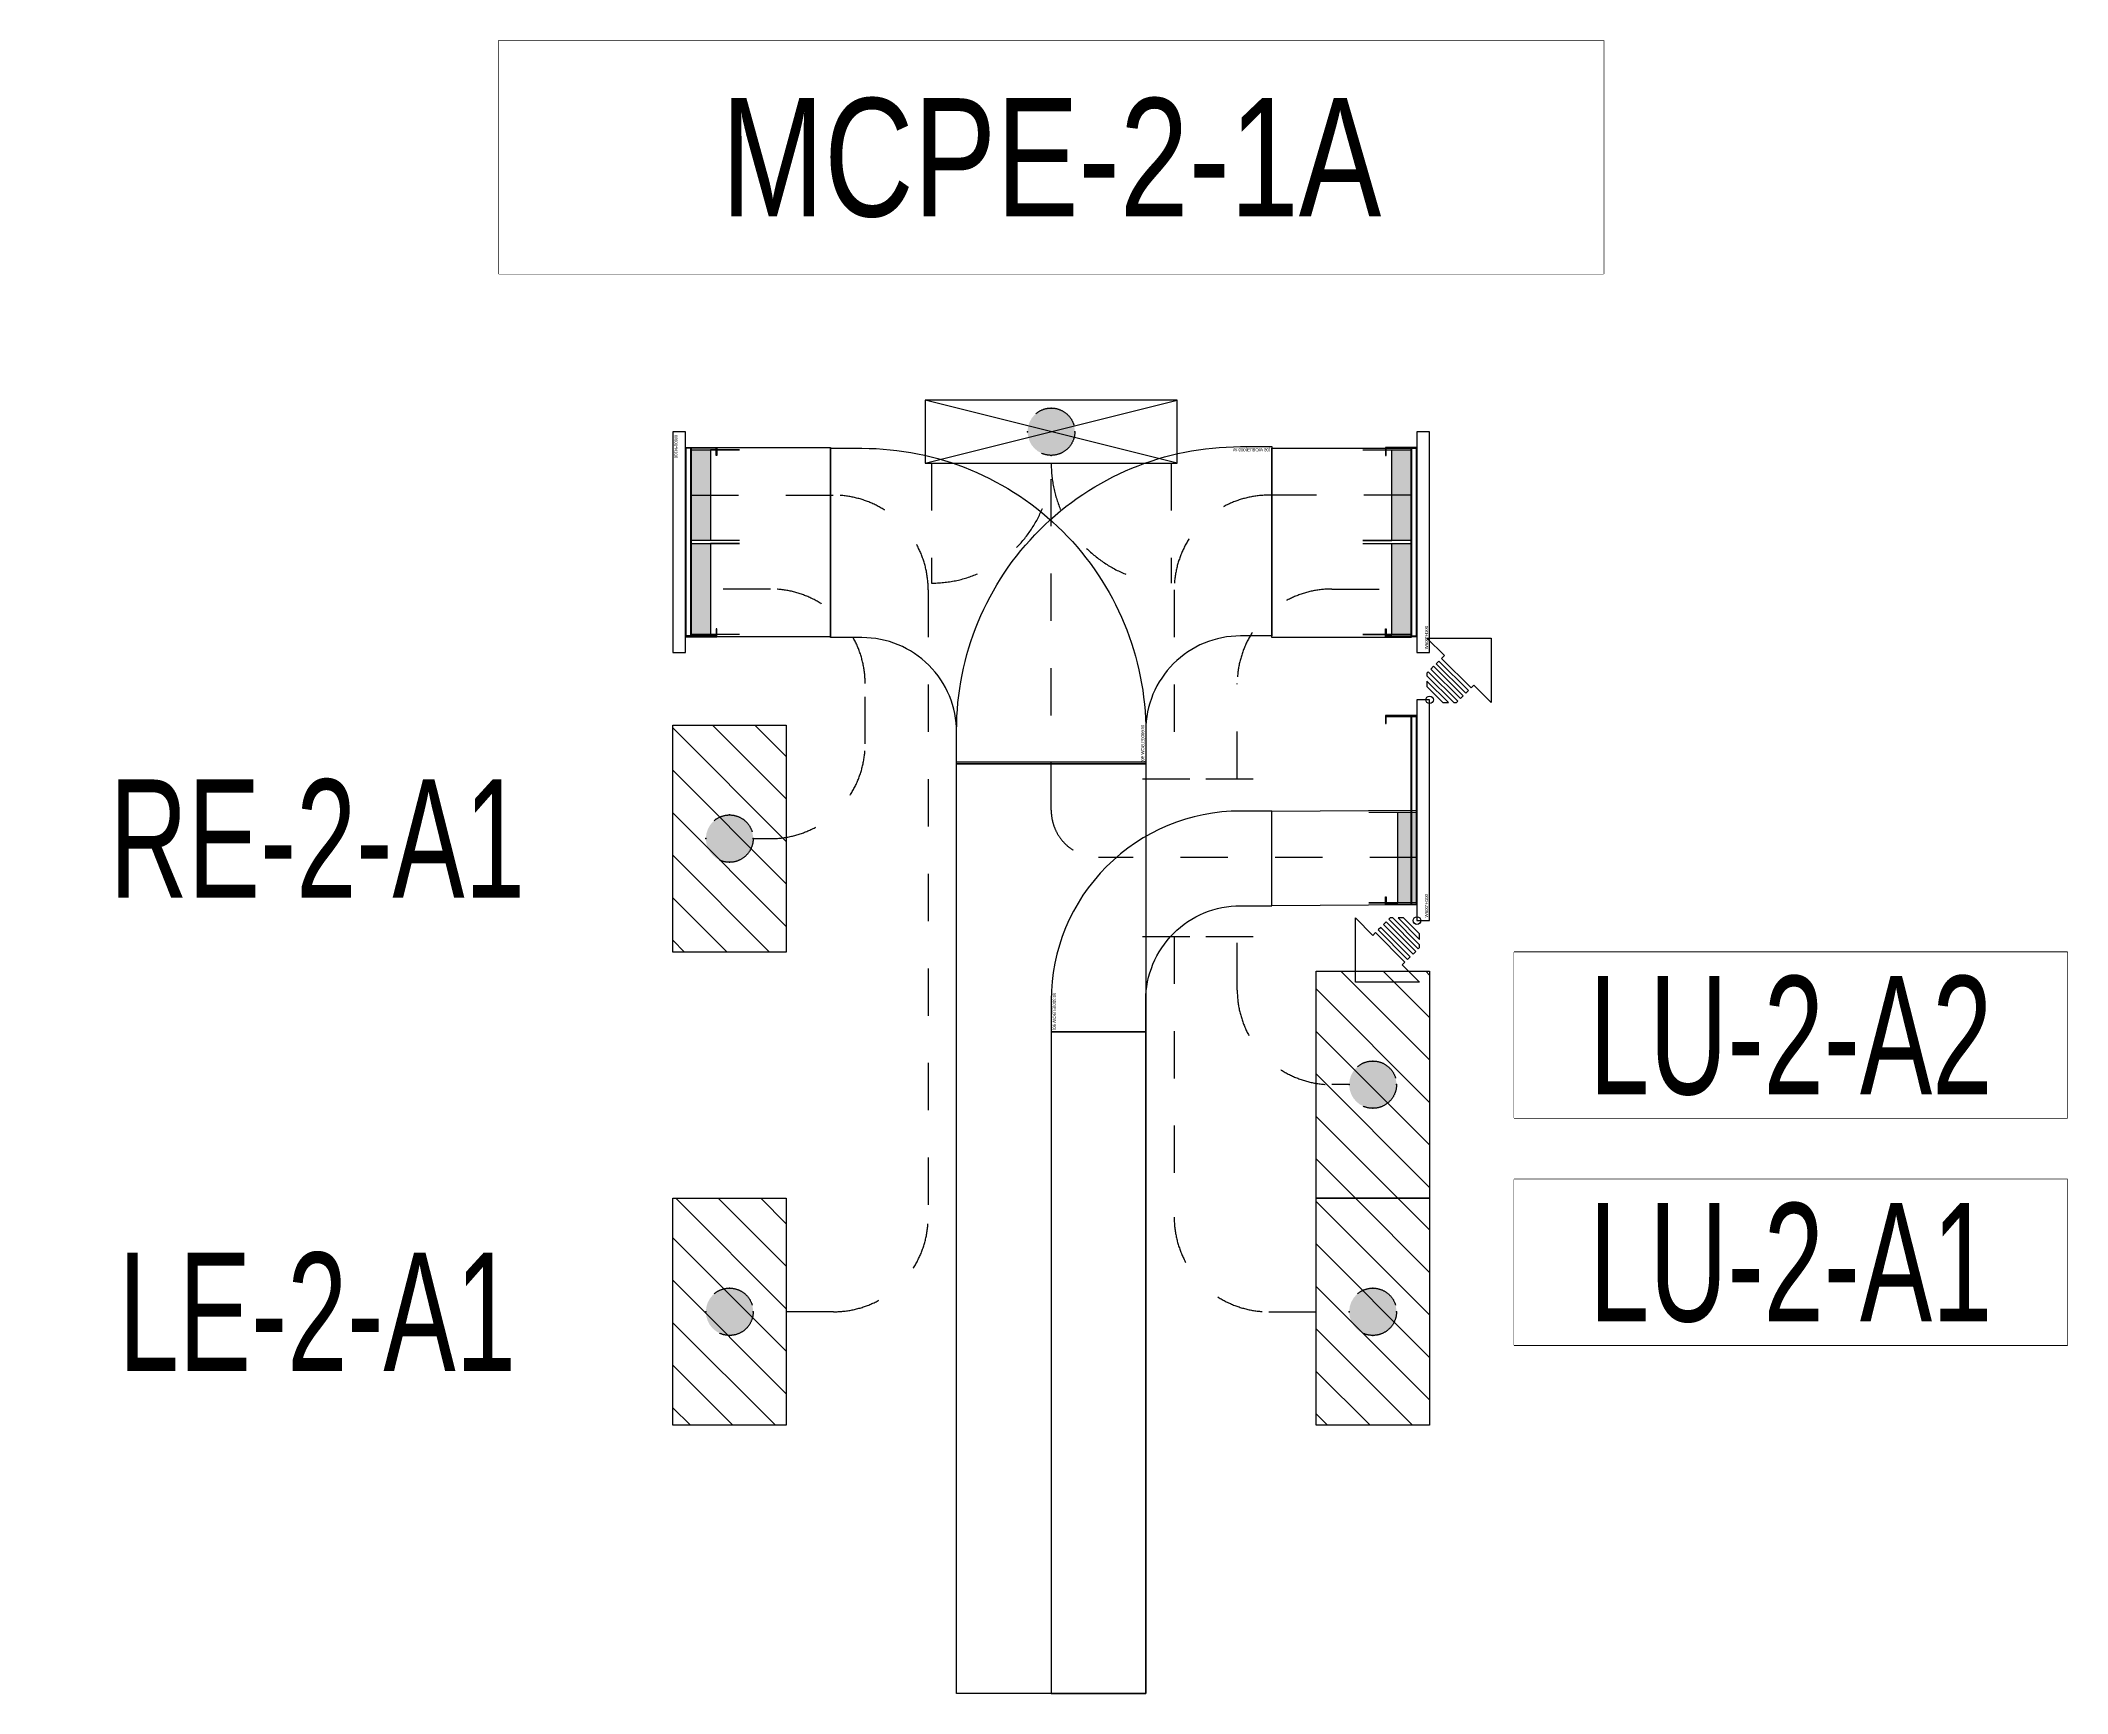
# Model space of a CAD drawing. Header units: millimetres. Extents: x 88028 to 500787, y -530175 to 1035835.
# Drawn here: x 90449 to 96876, y -54595 to -49355 of the extents above; entities that cross this region are included whole.
import ezdxf
from ezdxf.enums import TextEntityAlignment as Align

# ---------------------------------------------------------------- set-up
doc = ezdxf.new("R2010")
doc.units = ezdxf.units.MM
doc.header["$LTSCALE"] = 150
doc.linetypes.add('CONTINOUS', pattern=[0])
doc.linetypes.add('D1', pattern=[3, 1, -1, 1])
for name, color, linetype in [('------01 Distribution Panel', 3, 'Continuous'), ('------01 Distribution Panel_UPS_Emgency', 232, 'Continuous'), ('------01 Motor Control Panel or Center', 4, 'Continuous'), ('-----00 LV_CABLE', 2, 'Continuous'), ('-----26 Electrical Cable Tray', 200, 'Continuous'), ('-----26 Electrical Cable Tray_건물(UPS)', 100, 'Continuous'), ('-----26 Electrical Cable Tray_건물(일반)', 20, 'Continuous')]:
    doc.layers.add(name, color=color, linetype=linetype)
doc.styles.add('ELEC', font='')
doc.styles.get("Standard").update_dxf_attribs({"font": ''})
doc.styles.get('ELEC').set_extended_font_data('Dotum')
doc.styles.get('Standard').set_extended_font_data('Dotum')

# ---------------------------------------------------------------- blocks, each defined once
blk = doc.blocks.new('A02')
h = blk.add_hatch()
h.set_pattern_fill('ANSI31', color=256, scale=25, style=0)
h.set_pattern_definition([(45, (-2000, -19200), (-56.1266, 56.1266), [])])
h.paths.add_polyline_path([(-300, 300), (-300, 0), (300, 0), (300, 300)])
blk.add_lwpolyline([(300, 0), (-300, 0), (-300, 300), (300, 300)], close=True)
blk = doc.blocks.new('*U8')
at = {"color": 0}
blk.add_lwpolyline([(0, 0), (-100, 0, -0.414214), (-400, 300), (-400, 400), (-1000, 400), (-1000, 300, 0.414214), (-100, -600), (0, -600)], format="xyb", close=True, dxfattribs=at)
blk.add_text('W:600(ELBOW 90)', height=10, dxfattribs=at).set_placement((-5, -590), align=Align.MIDDLE_RIGHT)
blk = doc.blocks.new('*U10')
at = {"linetype": 'Continuous', "ltscale": 0.1}
for p, q in [((-250, 56.6), (-250, 58.6)), ((-200, 56.6), (-200, 58.6)), ((-150, 56.6), (-150, 58.6)), ((-100, 56.6), (-100, 58.6)), ((-50, 56.6), (-50, 58.6)), ((0, 56.6), (0, 58.6)), ((50, 56.6), (50, 58.6)), ((100, 56.6), (100, 58.6)), ((150, 56.6), (150, 58.6)), ((200, 56.6), (200, 58.6)), ((250, 56.6), (250, 58.6))]:
    blk.add_line(p, q, dxfattribs=at)
for points in [[(-300, 40), (-300, 140), (-275, 140), (-275, 137.4), (-297.4, 137.4), (-297.4, 40)], [(300, 40), (300, 140), (275, 140), (275, 137.4), (297.4, 137.4), (297.4, 40)], [(-297.4, 58.6), (297.4, 58.6)], [(-297.4, 56.6), (297.4, 56.6)], [(297.4, 42.6), (-297.4, 42.6)]]:
    blk.add_lwpolyline(points, dxfattribs=at)
blk.add_lwpolyline([(350, 0), (350, 40), (-350, 40), (-350, 0)], close=True, dxfattribs=at)
blk.add_text('W600*H100', height=10, dxfattribs=at).set_placement((-340, 10), align=Align.MIDDLE_LEFT)
blk = doc.blocks.new('O08')
blk.add_hatch(color=256).paths.add_polyline_path([(120, 51), (-120, 51), (-120, 0), (120, 0)])
blk.add_lwpolyline([(120, 127.5), (120, 0), (-120, 0), (-120, 127.5), (-120, 51), (120, 51)])
blk = doc.blocks.new('11')
at = {"linetype": 'D1'}
h = blk.add_hatch(color=256, dxfattribs=at)
edge = h.paths.add_edge_path()
edge.add_arc((0, 0), 75, 0, 360)
blk.add_circle((0, 0), 75, dxfattribs=at)
for p in [(0, 75), (-75, 0), (75, 0), (0, -75)]:
    blk.add_point(p, dxfattribs=at)
blk = doc.blocks.new('TRAY (U-D)')
at = {"color": 0}
for points in [[(156, 467), (-28, 651), (651, 651), (651, -28), (467, 156), (438, 127), (127, 438)], [(-28, 283), (-28, 255), (255, -28), (283, -28), (297, -14), (-14, 297)], [(14, 325), (325, 14), (354, 42), (42, 354)], [(71, 382), (382, 71), (410, 99), (99, 410)], [(-28, 198), (-28, 141), (141, -28), (198, -28)]]:
    blk.add_lwpolyline(points, close=True, dxfattribs=at)
blk.add_circle((0, 0), 40, dxfattribs=at)
blk = doc.blocks.new('*U27')
at = {"color": 0}
blk.add_lwpolyline([(0, 0), (-100, 0, -0.414214), (-400, 300), (-400, 400), (-700, 400), (-700, 300, 0.414214), (-100, -300), (0, -300)], format="xyb", close=True, dxfattribs=at)
blk.add_text('W:300(ELBOW 90)', height=10, dxfattribs=at).set_placement((-5, -290), align=Align.MIDDLE_RIGHT)
blk = doc.blocks.new('MCP_EQUIPMENT-2')
for p, q in [((200, 400), (0, -400)), ((200, -400), (0, 400))]:
    blk.add_line(p, q)
at = {"color": 1, "linetype": 'D1'}
for p, q in [((200, 380), (580, 380)), ((200, -380), (580, -380))]:
    blk.add_line(p, q, dxfattribs=at)
blk.add_lwpolyline([(200, 400), (0, 400), (0, -400), (200, -400)], close=True)
for centre, start, end in [((200, 380), 270, 0), ((200, -380), 0, 90)]:
    blk.add_arc(centre, 380, start, end, dxfattribs=at)

msp = doc.modelspace()

# ---------------------------------------------------------------- linework, layer by layer
at = {"layer": '------01 Distribution Panel_UPS_Emgency', "color": 1, "elevation": 0}
for points in [[(95121.4, -52770.5), (96876.3, -52770.5), (96876.3, -52245.5), (95121.4, -52245.5)], [(95121.4, -53490.5), (96876.3, -53490.5), (96876.3, -52965.5), (95121.4, -52965.5)]]:
    msp.add_lwpolyline(points, close=True, dxfattribs=at)
at = {"layer": '------01 Motor Control Panel or Center', "linetype": 'CONTINOUS', "elevation": 0}
msp.add_lwpolyline([(95405.1, -49355), (95405.1, -50095), (91902, -50095), (91902, -49355)], close=True, dxfattribs=at)
at = {"layer": '-----00 LV_CABLE', "linetype": 'D1'}
for points in [[(94813.6, -51945), (93803.6, -51945, -0.414214), (93653.6, -51795), (93653.6, -50670)], [(92512.2, -50796.3), (92963.6, -50796.3, -0.414214), (93263.6, -51096.3), (93263.6, -53085, -0.414214), (92963.6, -53385), (92708.6, -53385)], [(92708.6, -51885), (92763.6, -51885, 0.414214), (93063.6, -51585), (93063.6, -51393.7, 0.414214), (92763.6, -51093.7), (92512.2, -51093.7)]]:
    msp.add_lwpolyline(points, format="xyb", dxfattribs=at)
at = {"layer": '-----00 LV_CABLE', "linetype": 'D1', "elevation": 0}
for points in [[(94795, -50796.3), (94343.6, -50796.3, 0.414214), (94043.6, -51096.3), (94043.6, -51695)], [(94243.6, -51695), (94243.6, -51393.7, -0.414214), (94543.6, -51093.7), (94795, -51093.7)], [(94043.6, -52195), (94043.6, -53085, 0.414214), (94343.6, -53385), (94598.6, -53385)], [(94598.6, -52665), (94543.6, -52665, -0.414214), (94243.6, -52365), (94243.6, -52195)]]:
    msp.add_lwpolyline(points, format="xyb", dxfattribs=at)
for points in [[(93943.6, -51695), (94143.6, -51695)], [(94143.6, -51695), (94343.6, -51695)], [(93943.6, -52195), (94143.6, -52195)], [(94143.6, -52195), (94343.6, -52195)]]:
    msp.add_lwpolyline(points, dxfattribs=at)
at = {"layer": '-----26 Electrical Cable Tray'}
for points in [[(94813.6, -51795), (94813.6, -52095), (94353.6, -52097.6), (94353.6, -51797.6)], [(93653.6, -54595), (93953.6, -54595), (93953.6, -52497.6), (93653.6, -52497.6)]]:
    msp.add_lwpolyline(points, close=True, dxfattribs=at)
at = {"layer": '-----26 Electrical Cable Tray_건물(UPS)'}
for points in [[(94794.9, -50647.6), (94794.9, -51247.6), (94353.6, -51247.6), (94353.6, -50647.6)], [(93353.6, -51647.6), (93953.6, -51647.6), (93953.6, -54595), (93353.6, -54595)]]:
    msp.add_lwpolyline(points, close=True, dxfattribs=at)
at = {"layer": '-----26 Electrical Cable Tray_건물(일반)', "elevation": 0}
msp.add_lwpolyline([(92953.6, -50645), (92953.6, -51245), (92512.2, -51245), (92512.2, -50645)], close=True, dxfattribs=at)
at = {"layer": '-----26 Electrical Cable Tray_건물(일반)'}
msp.add_lwpolyline([(93353.6, -51647.6), (93953.6, -51647.6), (93953.6, -54595), (93353.6, -54595)], close=True, dxfattribs=at)

# ---------------------------------------------------------------- block references
at = {"layer": '------01 Distribution Panel', "xscale": 1.2, "yscale": 1.2, "zscale": 1.2, "rotation": 270}
for p in [(92453.6, -51885), (92453.6, -53385), (92453.6, -53385)]:
    msp.add_blockref('A02', p, dxfattribs=at)
at = {"layer": '------01 Distribution Panel_UPS_Emgency', "xscale": 1.2, "yscale": 1.2, "zscale": 1.2, "rotation": 270}
for p in [(94493.6, -52665), (94493.6, -53385)]:
    msp.add_blockref('A02', p, dxfattribs=at)
at = {"layer": '------01 Motor Control Panel or Center', "rotation": 270}
msp.add_blockref('MCP_EQUIPMENT-2', (93653.6, -50495), dxfattribs=at)
at = {"layer": '-----00 LV_CABLE', "linetype": 'D1'}
for p in [(93653.6, -50595), (92633.6, -51885), (94673.6, -52665), (92633.6, -53385), (94673.6, -53385)]:
    msp.add_blockref('11', p, dxfattribs=at)
at = {"layer": '-----00 LV_CABLE', "linetype": 'D1', "xscale": 1.2, "yscale": 1.2, "zscale": 1.2}
for p, rotation in [((92512.2, -50796.3), 270), ((94795, -50796.3), 89.99999999999999), ((92512.2, -51093.7), 270), ((94795, -51093.7), 89.99999999999999), ((94813.6, -51945), 89.99999999999999)]:
    msp.add_blockref('O08', p, dxfattribs=dict(at, rotation=rotation))
at = {"layer": '-----26 Electrical Cable Tray', "xscale": 0.3, "yscale": 0.3, "zscale": 0.3}
msp.add_blockref('TRAY (U-D)', (94853.6, -51445), dxfattribs=at)
at = {"layer": '-----26 Electrical Cable Tray'}
for name, p, rotation in [('*U10', (94853.6, -51795), 89.99999999999999), ('*U27', (93953.6, -52497.6), 270)]:
    msp.add_blockref(name, p, dxfattribs=dict(at, rotation=rotation))
at = {"layer": '-----26 Electrical Cable Tray', "xscale": 0.3, "yscale": 0.3, "zscale": 0.3, "rotation": 180}
msp.add_blockref('TRAY (U-D)', (94813.6, -52145), dxfattribs=at)
msp.add_blockref('TRAY (U-D)', (94813.6, -52145), dxfattribs=at)
at = {"layer": '-----26 Electrical Cable Tray_건물(UPS)', "xscale": -1, "rotation": 180}
msp.add_blockref('*U8', (94353.6, -51242.4), dxfattribs=at)
at = {"layer": '-----26 Electrical Cable Tray_건물(UPS)', "rotation": 89.99999999999999}
msp.add_blockref('*U10', (94853.6, -50945), dxfattribs=at)
at = {"layer": '-----26 Electrical Cable Tray_건물(일반)', "rotation": 270}
msp.add_blockref('*U10', (92453.6, -50945), dxfattribs=at)
at = {"layer": '-----26 Electrical Cable Tray_건물(일반)', "xscale": -1, "rotation": 90}
msp.add_blockref('*U8', (93353.6, -51647.6), dxfattribs=at)

# ---------------------------------------------------------------- wipeouts: each hides what was drawn before it
at = {"color": 1}
for points in [[(90448.7, -52147.5), (92203.6, -52147.5), (92203.6, -51622.5), (90448.7, -51622.5)], [(90448.7, -53647.5), (92203.6, -53647.5), (92203.6, -53122.5), (90448.7, -53122.5)]]:
    msp.add_wipeout(points, dxfattribs=at).dxf.layer = '------01 Distribution Panel'

# ---------------------------------------------------------------- next in the draw order: texts
at = {"layer": '------01 Distribution Panel', "style": 'ELEC', "width": 0.7}
for s, p in [('RE-2-A1', (91326.1, -51885)), ('LE-2-A1', (91326.1, -53385))]:
    msp.add_text(s, height=375, dxfattribs=at).set_placement(p, align=Align.MIDDLE_CENTER)

# ---------------------------------------------------------------- next in the draw order: wipeouts: each hides what was drawn before it
at = {"color": 1}
for points, layer in [([(95121.4, -52770.5), (96876.3, -52770.5), (96876.3, -52245.5), (95121.4, -52245.5)], '------01 Distribution Panel_UPS_Emgency'), ([(95121.4, -53490.5), (96876.3, -53490.5), (96876.3, -52965.5), (95121.4, -52965.5)], '------01 Distribution Panel_UPS_Emgency'), ([(91902, -49355), (95405.1, -49355), (95405.1, -50095), (91902, -50095)], '------01 Motor Control Panel or Center')]:
    msp.add_wipeout(points, dxfattribs=at).dxf.layer = layer

# ---------------------------------------------------------------- next in the draw order: texts
at = {"layer": '------01 Distribution Panel_UPS_Emgency', "style": 'ELEC', "width": 0.7}
for s, p in [('LU-2-A2', (95998.9, -52508)), ('LU-2-A1', (95998.9, -53228))]:
    msp.add_text(s, height=375, dxfattribs=at).set_placement(p, align=Align.MIDDLE_CENTER)
at = {"layer": '------01 Motor Control Panel or Center', "linetype": 'CONTINOUS', "style": 'ELEC', "width": 0.8}
msp.add_text('MCPE-2-1A', height=375, dxfattribs=at).set_placement((93653.6, -49725), align=Align.MIDDLE)

doc.saveas('drawing.dxf')
